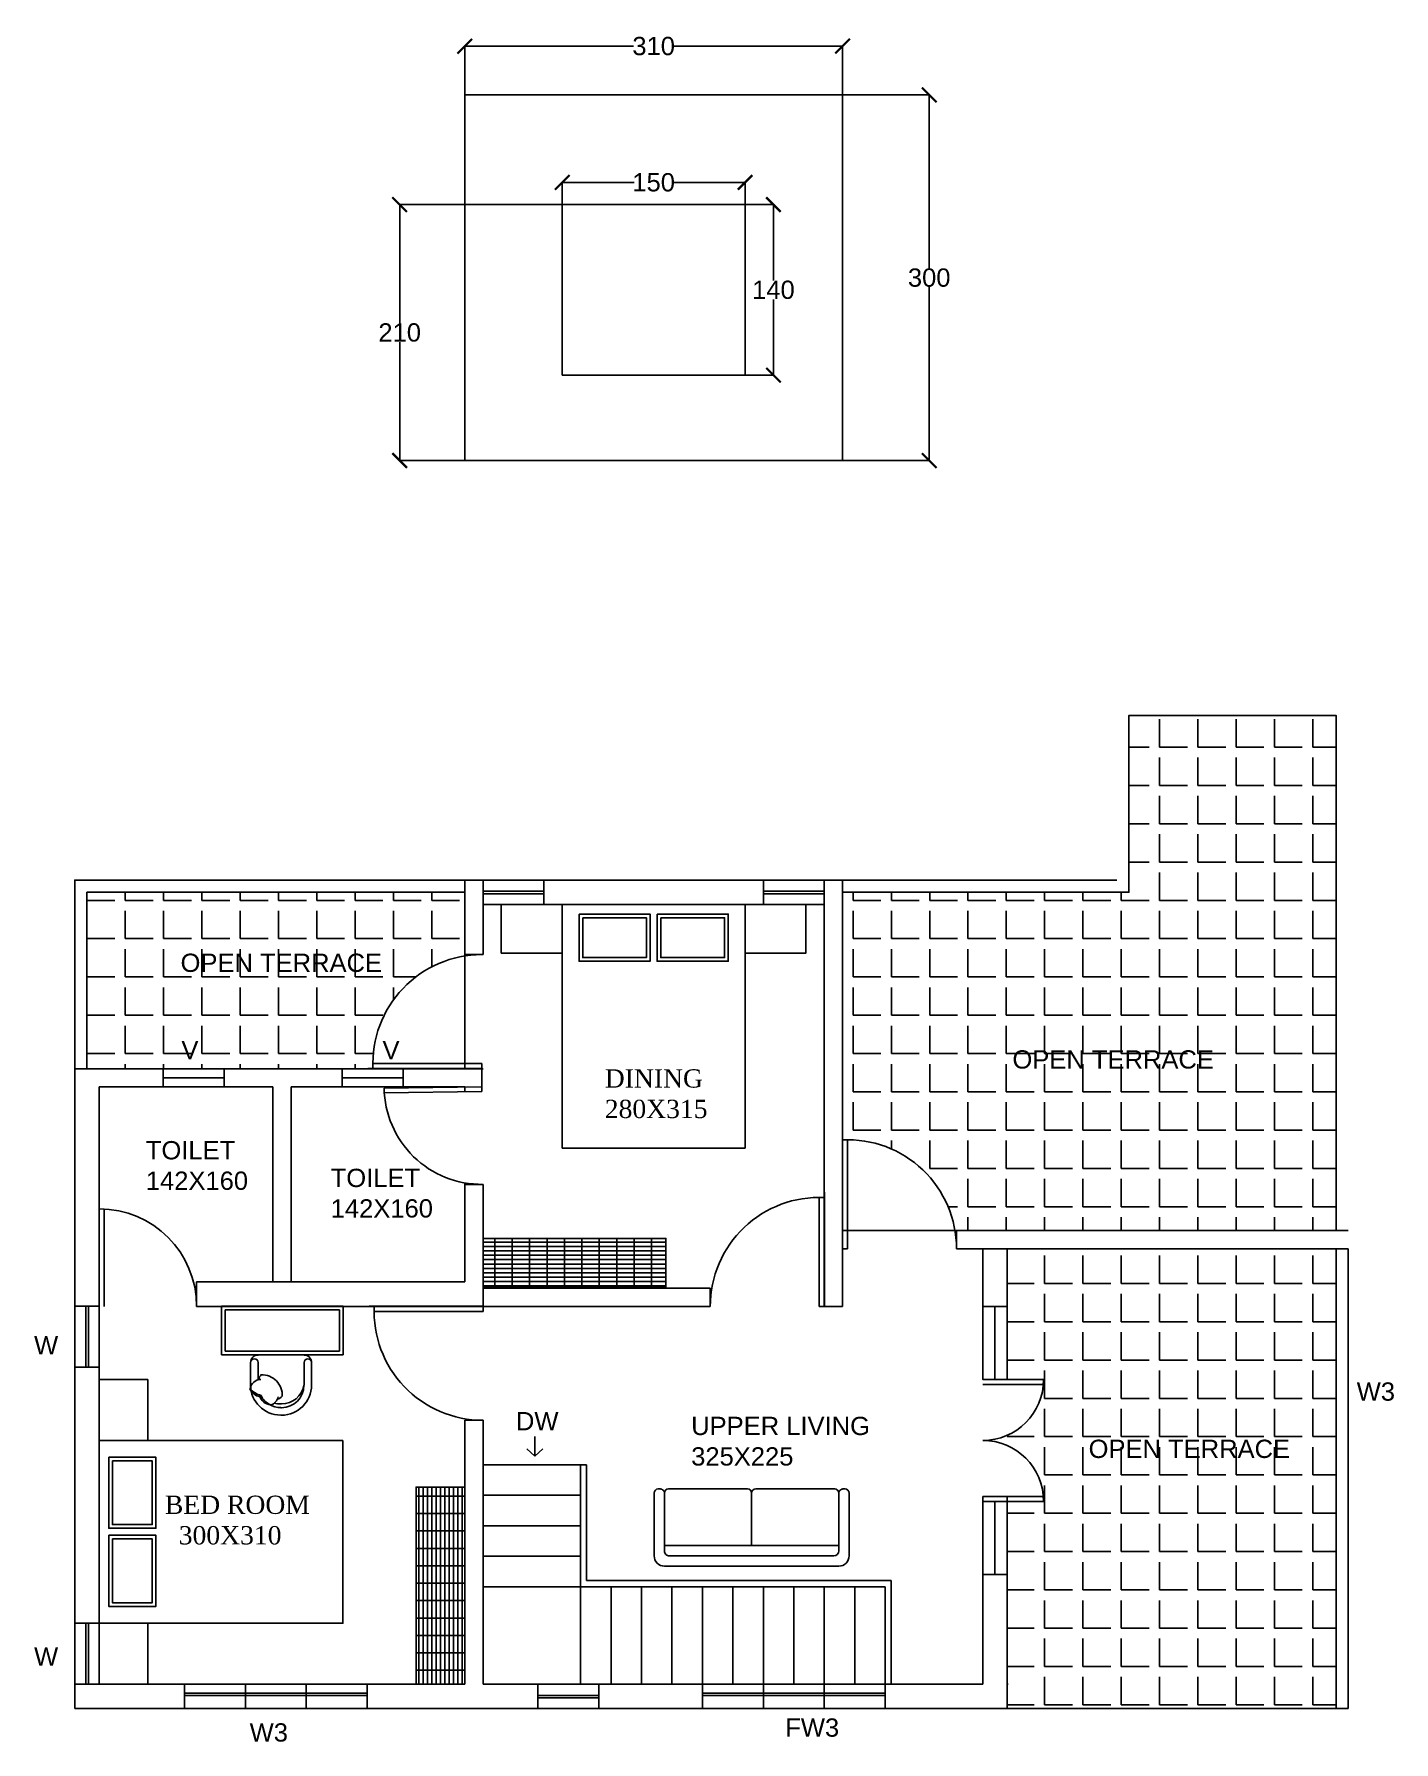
# Model space of a CAD drawing. Header units: centimetres. Extents: x -992 to 575039, y -1394 to 978780.
# Drawn here: x -992 to 123, y -639 to 763 of the extents above; entities that cross this region are included whole.
import ezdxf

# ---------------------------------------------------------------- set-up
doc = ezdxf.new("R2010")
doc.units = ezdxf.units.CM
for name, color, linetype in [('DIMENSIONS', 7, 'Continuous'), ('DOOR', 251, 'Continuous'), ('Fur', 161, 'Continuous'), ('FURNITUE', 1, 'Continuous'), ('Hatch', 7, 'Continuous'), ('ventilation', 1, 'Continuous'), ('wall', 7, 'Continuous'), ('WINDOW', 1, 'Continuous')]:
    doc.layers.add(name, color=color, linetype=linetype)
doc.styles.get("Standard").update_dxf_attribs({"font": 'arial.ttf'})
doc.dimstyles.new('Jeeva', dxfattribs={"dimtxt": 15, "dimasz": 12, "dimexe": 0.18, "dimexo": 0.0625, "dimgap": 0.09, "dimtad": 0, "dimtih": 1, "dimtoh": 1, "dimdec": 0, "dimzin": 0, "dimdsep": 46, "dimtxsty": 'Standard', "dimblk": 'ARCHTICK', "dimcen": 0.091, "dimadec": 0, "dimazin": 0, "dimtfac": 1, "dimtdec": 0, "dimtofl": 0, "dimtmove": 0, "dimatfit": 3, "dimfxl": 1, "dimtolj": 1, "dimtzin": 0, "dimarcsym": 0})
pattern_1 = [(0, (-9435.806, -105.248), (0, 31.4325), [22.86, -8.5725]), (90, (-9435.806, -105.248), (-31.4325, 2e-15), [22.86, -8.5725])]

msp = doc.modelspace()

# ---------------------------------------------------------------- texts
at = {"layer": 'DIMENSIONS', "char_height": 15}
for s, width, insert, attachment_point in [('OPEN TERRACE', 581.157, (-872.2, 8.2), 1), ('V', 90.668, (-871.5, -63.5), 1), ('V', 90.668, (-706.5, -63.5), 1), ('OPEN TERRACE', 581.157, (-189.6, -71.1), 1), ('{\\fTimes New Roman|b0|i0|c0|p18;DINING\\P280X315}', 581.157, (-524.1, -86.7), 1), ('TOILET\\P142X160', 581.157, (-900.7, -145.6), 1), ('TOILET\\P142X160', 581.157, (-749, -168.3), 1), ('W', 90.668, (-992.4, -305.6), 1), ('W3', 90.668, (92.9, -343.6), 1), ('DW', 90.668, (-597, -382.9), 7), ('UPPER LIVING\\P325X225', 581.157, (-453.2, -371.8), 1), ('OPEN TERRACE', 581.157, (-127.1, -390.6), 1), ('{\\fTimes New Roman|b0|i0|c0|p18; BED ROOM\\P   300X310}', 581.157, (-890.7, -436.5), 1), ('W', 90.668, (-992.4, -561), 1), ('W3', 90.668, (-815.5, -623.3), 1), ('FW3', 90.668, (-376, -619.3), 1), ('FW3', 90.668, (-376, -619.3), 1)]:
    msp.add_mtext_dynamic_manual_height_columns(s, width=width, gutter_width=1, heights=[0], dxfattribs=dict(at, insert=insert, attachment_point=attachment_point))

# ---------------------------------------------------------------- blocks, each defined once
blk = doc.blocks.new('D1')
at = {"layer": 'DOOR'}
for p, q in [((490.1, 792.9), (490.1, 702.9)), ((490.1, 792.9), (494.1, 792.9)), ((494.1, 792.9), (494.1, 706.9))]:
    blk.add_line(p, q, dxfattribs=at)
blk.add_arc((494.1, 792.9), 86, 267.3341, 360, dxfattribs=at)
blk = doc.blocks.new('W3 (23)')
at = {"layer": 'WINDOW'}
for p, q in [((2912.7, 1009.2), (2762.7, 1009.2)), ((2762.7, 1009.2), (2762.7, 989.2)), ((2812.7, 1009.2), (2812.7, 989.2)), ((2862.7, 1009.2), (2862.7, 989.2)), ((2912.7, 989.2), (2912.7, 1009.2)), ((2762.7, 1001.7), (2912.7, 1001.7)), ((2762.7, 999.7), (2912.7, 999.7)), ((2762.7, 989.2), (2912.7, 989.2))]:
    blk.add_line(p, q, dxfattribs=at)
blk = doc.blocks.new('VENTILATION')
at = {"layer": 'ventilation'}
for p, q in [((6985.9, 4548.4), (6935.9, 4548.4)), ((6935.9, 4548.4), (6935.9, 4528.4)), ((6985.9, 4528.4), (6985.9, 4548.4)), ((6985.9, 4539.2), (6935.9, 4539.2)), ((6985.9, 4537.2), (6935.9, 4537.2)), ((6935.9, 4528.4), (6985.9, 4528.4))]:
    blk.add_line(p, q, dxfattribs=at)
blk = doc.blocks.new('YHTR')
for points in [[(7047.3, -2196.9), (7097.3, -2196.9), (7097.3, -2156.9), (7047.3, -2156.9)], [(7097.3, -2356.9), (7247.3, -2356.9), (7247.3, -2156.9), (7097.3, -2156.9)], [(7247.3, -2196.9), (7297.3, -2196.9), (7297.3, -2156.9), (7247.3, -2156.9)]]:
    blk.add_lwpolyline(points, close=True)
at = {"layer": 'Fur'}
for points in [[(7111.1, -2164.8), (7169.4, -2164.8), (7169.4, -2203.5), (7111.1, -2203.5)], [(7114.1, -2167.8), (7166.4, -2167.8), (7166.4, -2200.5), (7114.1, -2200.5)], [(7175.1, -2164.8), (7233.5, -2164.8), (7233.5, -2203.5), (7175.1, -2203.5)], [(7178.1, -2167.8), (7230.5, -2167.8), (7230.5, -2200.5), (7178.1, -2200.5)]]:
    blk.add_lwpolyline(points, close=True, dxfattribs=at)
blk = doc.blocks.new('HDFD')
at = {"layer": 'Hatch', "true_color": 0x636466}
h = blk.add_hatch(dxfattribs=at)
h.set_pattern_fill('GRATE', color=251, scale=4.5)
h.paths.add_polyline_path([(7032.3, -2426.7), (7032.3, -2466.7), (7182.3, -2466.7), (7182.3, -2426.7)])
blk.add_lwpolyline([(7032.3, -2466.7), (7182.3, -2466.7), (7182.3, -2426.7), (7032.3, -2426.7)], close=True)
blk = doc.blocks.new('A$C2DE71A1E')
at = {"layer": 'FURNITUE', "color": 161}
for p, q in [((0, 0), (0.3, 0.3)), ((0.3, 0.3), (0.6, 0.6)), ((49.5, 0.6), (67.8, -17.7)), ((6.1, -6.1), (6.4, -5.8)), ((6.7, -5.5), (6.4, -5.8)), ((47.7, -9.8), (61.7, -23.8)), ((67.8, -29.9), (49.2, -48.6)), ((67.8, -23.8), (67.8, -23.8)), ((18.3, -67.2), (0, -48.9)), ((6.1, -42.8), (24.4, -61.1)), ((49.2, -48.6), (30.6, -67.2)), ((24.4, -67.2), (24.4, -67.2))]:
    blk.add_line(p, q, dxfattribs=at)
at = {"layer": 'FURNITUE'}
for p in [(9.2, -9.2), (9.8, -8.6)]:
    blk.add_line(p, (9.5, -8.9), dxfattribs=at)
at = {"layer": 'FURNITUE', "color": 161}
for centre, major_axis, start_param, end_param in [((25.1, -23.8), (-24.4, 24.4), 4.712389, 6.283185), ((25.1, -23.8), (-18.3, 18.3), -0.519426, 0), ((24.4, -24.4), (-24.4, 24.4), 0, 1.570796), ((24.4, -24.4), (-18.3, 18.3), 0, 1.570796), ((27.1, -27.7), (-18.2, 18.2), -0.0188, 1.408277), ((64.8, -20.8), (-3.06, 3.06), 3.141593, 4.712389), ((61.7, -23.8), (6.11, 6.11), 4.712389, 6.283185), ((64.8, -20.8), (3.06, 3.06), 3.141593, 4.712389), ((21.4, -64.2), (3.06, 3.06), 3.141593, 4.712389), ((24.4, -61.1), (-6.11, 6.11), 1.570796, 3.141593), ((21.4, -64.2), (-3.06, 3.06), 3.141593, 4.712389)]:
    blk.add_ellipse(centre, major_axis=major_axis, ratio=1, start_param=start_param, end_param=end_param, dxfattribs=at)
at = {"layer": 'FURNITUE', "color": 1}
for centre, major_axis, start_param, end_param in [((26.8, -5.4), (-7.97, 7.97), 0.246203, 1.435219), ((26.7, -10.9), (-10.4, 10.4), -1.269354, -0.079119), ((25.1, -17), (-13.5, 13.5), -1.194359, -0.353593), ((41.3, -10), (-10.8, 10.8), -1.16387, -0.18568), ((45.9, -21.1), (17.9, 17.9), 0.745897, 1.332574), ((36.3, -3.4), (-9.21, 9.21), 3.177672, 4.548453), ((28.7, -16.2), (9.88, 9.88), 1.86365, 2.347371), ((32.2, 0.4), (-17, 17), 1.540864, 3.151697), ((39.6, -16.7), (6.92, 6.92), 5.517188, 6.1734)]:
    blk.add_ellipse(centre, major_axis=major_axis, ratio=1, start_param=start_param, end_param=end_param, dxfattribs=at)
at = {"layer": 'FURNITUE'}
blk.add_ellipse((28.3, -26.4), major_axis=(18.2, 18.2), ratio=1, start_param=1.300564, end_param=1.589597, dxfattribs=at)
blk = doc.blocks.new('TABLE')
at = {"layer": 'Fur'}
for p, q in [((6790.4, -175.9), (6890.4, -175.9)), ((6790.4, -215.9), (6790.4, -175.9)), ((6793.4, -178.9), (6887.4, -178.9)), ((6793.4, -212.9), (6793.4, -178.9)), ((6887.4, -178.9), (6887.4, -212.9)), ((6890.4, -175.9), (6890.4, -215.9)), ((6890.4, -215.9), (6790.4, -215.9)), ((6887.4, -212.9), (6793.4, -212.9))]:
    blk.add_line(p, q, dxfattribs=at)
at = {"layer": 'FURNITUE', "color": 0, "xscale": 0.714285714236594, "yscale": 0.714285714236594, "zscale": 0.714285714236594, "rotation": 135.0000000031137}
blk.add_blockref('A$C2DE71A1E', (6839.7, -265.3), dxfattribs=at)
blk = doc.blocks.new('A$C69D12F64')
at = {"layer": 'FURNITUE', "color": 161}
for p, q in [((-75, 90.7), (-75, 88.7)), ((-10, 94.7), (-71, 94.7)), ((-15, 84.7), (-71, 84.7)), ((-20, 84.7), (-20, -84.7)), ((0, 84.7), (0, -84.7)), ((-75, 4), (-75, 80.7)), ((-10, 79.7), (-10, -79.7)), ((-20, 0), (-71, 0)), ((-75, -80.7), (-75, -4)), ((-75, -90.7), (-75, -88.7)), ((-15, -84.7), (-71, -84.7)), ((-10, -94.7), (-71, -94.7))]:
    blk.add_line(p, q, dxfattribs=at)
for centre, radius, start, end in [((-71, 90.7), 4, 90, 180), ((-71, 88.7), 4, 180, 270.0006), ((-71, 80.7), 4, 90, 180), ((-15, 79.7), 5, 0, 90), ((-10, 84.7), 10, 0, 90), ((-71, 4), 4, 180, 270), ((-71, -4), 4, 90, 180), ((-71, -80.7), 4, 180, 270), ((-15, -79.7), 5, 270, 0), ((-71, -88.7), 4, 89.9994, 180), ((-71, -90.7), 4, 180, 270), ((-10, -84.7), 10, 270, 0)]:
    blk.add_arc(centre, radius, start, end, dxfattribs=at)
blk = doc.blocks.new('_ArchTick')
at = {"color": 0, "linetype": 'ByBlock', "const_width": 0.15}
blk.add_lwpolyline([(-0.5, -0.5), (0.5, 0.5)], dxfattribs=at)
blk = doc.blocks.new('*D222')
at = {"color": 0, "lineweight": -2, "transparency": 16777216}
for p, q in [((-328.9, 712.8), (-257.7, 712.8)), ((-257.9, 712.8), (-257.9, 570.5)), ((-257.9, 412.8), (-257.9, 555)), ((-328.9, 412.8), (-257.7, 412.8))]:
    blk.add_line(p, q, dxfattribs=at)
at = {"layer": 'Defpoints', "color": 0, "transparency": 16777216}
for p in [(-329, 712.8), (-329, 412.8), (-257.9, 412.8)]:
    blk.add_point(p, dxfattribs=at)
at = {"color": 0, "lineweight": -2, "transparency": 16777216, "xscale": 12, "yscale": 12, "zscale": 12}
for p, rotation in [((-257.9, 712.8), 90), ((-257.9, 412.8), 270)]:
    blk.add_blockref('_ArchTick', p, dxfattribs=dict(at, rotation=rotation))
at = {"color": 0, "transparency": 16777216, "insert": (-257.9, 562.8), "char_height": 15, "attachment_point": 5}
blk.add_mtext('\\A1;300', dxfattribs=at)
blk = doc.blocks.new('*D223')
at = {"color": 0, "lineweight": -2, "transparency": 16777216}
for p, q in [((-408.9, 622.8), (-385.5, 622.8)), ((-385.7, 622.8), (-385.7, 560.5)), ((-385.7, 482.8), (-385.7, 545)), ((-408.9, 482.8), (-385.5, 482.8))]:
    blk.add_line(p, q, dxfattribs=at)
at = {"layer": 'Defpoints', "color": 0, "transparency": 16777216}
for p in [(-409, 622.8), (-409, 482.8), (-385.7, 482.8)]:
    blk.add_point(p, dxfattribs=at)
at = {"color": 0, "lineweight": -2, "transparency": 16777216, "xscale": 12, "yscale": 12, "zscale": 12}
for p, rotation in [((-385.7, 622.8), 90), ((-385.7, 482.8), 270)]:
    blk.add_blockref('_ArchTick', p, dxfattribs=dict(at, rotation=rotation))
at = {"color": 0, "transparency": 16777216, "insert": (-385.7, 552.8), "char_height": 15, "attachment_point": 5}
blk.add_mtext('\\A1;140', dxfattribs=at)
blk = doc.blocks.new('*D224')
at = {"color": 0, "lineweight": -2, "transparency": 16777216}
for p, q in [((-559, 622.9), (-559, 641.2)), ((-559, 641), (-499.9, 641)), ((-409, 641), (-468.1, 641)), ((-409, 622.9), (-409, 641.2))]:
    blk.add_line(p, q, dxfattribs=at)
at = {"layer": 'Defpoints', "color": 0, "transparency": 16777216}
for p in [(-409, 641), (-559, 622.8), (-409, 622.8)]:
    blk.add_point(p, dxfattribs=at)
at = {"color": 0, "lineweight": -2, "transparency": 16777216, "xscale": 12, "yscale": 12, "zscale": 12, "rotation": 180}
blk.add_blockref('_ArchTick', (-559, 641), dxfattribs=at)
at = {"color": 0, "lineweight": -2, "transparency": 16777216, "xscale": 12, "yscale": 12, "zscale": 12}
blk.add_blockref('_ArchTick', (-409, 641), dxfattribs=at)
at = {"color": 0, "transparency": 16777216, "insert": (-484, 641), "char_height": 15, "attachment_point": 5}
blk.add_mtext('\\A1;150', dxfattribs=at)
blk = doc.blocks.new('*D225')
at = {"color": 0, "lineweight": -2, "transparency": 16777216}
for p, q in [((-559.1, 622.8), (-692.6, 622.8)), ((-692.4, 622.8), (-692.4, 525.5)), ((-692.4, 412.8), (-692.4, 510)), ((-559.1, 412.8), (-692.6, 412.8))]:
    blk.add_line(p, q, dxfattribs=at)
at = {"layer": 'Defpoints', "color": 0, "transparency": 16777216}
for p in [(-559, 622.8), (-692.4, 412.8), (-559, 412.8)]:
    blk.add_point(p, dxfattribs=at)
at = {"color": 0, "lineweight": -2, "transparency": 16777216, "xscale": 12, "yscale": 12, "zscale": 12}
for p, rotation in [((-692.4, 622.8), 90), ((-692.4, 412.8), 270)]:
    blk.add_blockref('_ArchTick', p, dxfattribs=dict(at, rotation=rotation))
at = {"color": 0, "transparency": 16777216, "insert": (-692.4, 517.8), "char_height": 15, "attachment_point": 5}
blk.add_mtext('\\A1;210', dxfattribs=at)
blk = doc.blocks.new('*D226')
at = {"color": 0, "lineweight": -2, "transparency": 16777216}
for p, q in [((-639, 712.9), (-639, 753)), ((-639, 752.8), (-500.6, 752.8)), ((-329, 752.8), (-467.4, 752.8)), ((-329, 712.9), (-329, 753))]:
    blk.add_line(p, q, dxfattribs=at)
at = {"layer": 'Defpoints', "color": 0, "transparency": 16777216}
for p in [(-329, 752.8), (-639, 712.8), (-329, 712.8)]:
    blk.add_point(p, dxfattribs=at)
at = {"color": 0, "lineweight": -2, "transparency": 16777216, "xscale": 12, "yscale": 12, "zscale": 12, "rotation": 180}
blk.add_blockref('_ArchTick', (-639, 752.8), dxfattribs=at)
at = {"color": 0, "lineweight": -2, "transparency": 16777216, "xscale": 12, "yscale": 12, "zscale": 12}
blk.add_blockref('_ArchTick', (-329, 752.8), dxfattribs=at)
at = {"color": 0, "transparency": 16777216, "insert": (-484, 752.8), "char_height": 15, "attachment_point": 5}
blk.add_mtext('\\A1;310', dxfattribs=at)

# ---------------------------------------------------------------- dimensions: what is measured, and where the dimension line sits
for base, p1, p2, picture, middle in [((-329, 752.8), (-639, 712.8), (-329, 712.8), '*D226', (-484, 752.8)), ((-409, 641), (-559, 622.8), (-409, 622.8), '*D224', (-484, 641))]:
    dim = msp.add_linear_dim(base=base, p1=p1, p2=p2, dimstyle='Jeeva')
    dim.commit()
    dim.dimension.update_dxf_attribs({"geometry": picture, "text_midpoint": middle})
for base, p1, p2, picture, middle in [((-257.9, 412.8), (-329, 712.8), (-329, 412.8), '*D222', (-257.9, 562.8)), ((-692.4, 412.8), (-559, 622.8), (-559, 412.8), '*D225', (-692.4, 517.8)), ((-385.7, 482.8), (-409, 622.8), (-409, 482.8), '*D223', (-385.7, 552.8))]:
    dim = msp.add_linear_dim(base=base, p1=p1, p2=p2, angle=90, dimstyle='Jeeva')
    dim.commit()
    dim.dimension.update_dxf_attribs({"geometry": picture, "text_midpoint": middle})

# ---------------------------------------------------------------- hatches: boundary and pattern name
at = {"layer": 'Hatch', "true_color": 0x636466}
h = msp.add_hatch(dxfattribs=at)
h.set_pattern_fill('ANGLE', color=251, scale=4.5)
h.set_pattern_definition(pattern_1)
h.paths.add_polyline_path([(76, 203.6), (-94, 203.6), (-94, 58.6), (-329, 58.6), (-329, -144.6, -0.378897), (-236.7, -218.9), (-235.4, -218.9), (-214, -218.9), (76, -218.9)])
h.paths.add_polyline_path([(76, -233.9), (-194, -233.9), (-194, -312.5), (-194, -341.2), (-164, -341.2, -0.298217), (-194, -387), (-194, -395.4, -0.298217), (-164, -441.2), (-194, -441.2), (-194, -501.2), (-194, -611.2), (76, -611.2)])
h.paths.add_polyline_path([(-194.4, -94.5), (-21.5, -94.5), (-21.5, -63.6), (-194.4, -63.6)], flags=24)
h.paths.add_polyline_path([(-131.9, -414.1), (40.9, -414.1), (40.9, -383.1), (-131.9, -383.1)], flags=24)
h = msp.add_hatch(dxfattribs=at)
h.set_pattern_fill('ANGLE', color=251, scale=4.5)
h.set_pattern_definition(pattern_1)
h.paths.add_polyline_path([(-639, 6.3), (-639, 7.4), (-639, 48.6), (-639, 58.6), (-949, 58.6), (-949, -86.2), (-714.3, -86.2, -0.382187)])
h.paths.add_polyline_path([(-876.9, -15.3), (-704.1, -15.3), (-704.1, 15.6), (-876.9, 15.6)], flags=24)
h.paths.add_polyline_path([(-875.4, -86.7), (-853.9, -86.7), (-853.9, -55.8), (-875.4, -55.8)], flags=9)
h = msp.add_hatch(dxfattribs=at)
h.set_pattern_fill('GRATE', color=251, scale=4.5, angle=90)
h.set_pattern_definition([(90, (-3105.6714, -7623.519), (-3.571875, -8e-16), []), (180, (-3105.671, -7623.519), (2e-15, -14.2875), [])])
h.paths.add_polyline_path([(-679, -591.2), (-639, -591.2), (-639, -429.5), (-679, -429.5)])

# ---------------------------------------------------------------- linework, layer by layer
for p, q in [((-329, 712.8), (-639, 712.8)), ((-639, 712.8), (-639, 412.8)), ((-329, 412.8), (-329, 712.8)), ((-559, 622.8), (-409, 622.8)), ((-559, 622.8), (-559, 482.8)), ((-409, 622.8), (-409, 482.8)), ((-559, 482.8), (-409, 482.8)), ((-639, 412.8), (-329, 412.8)), ((-959, -261.2), (-959, 68.6)), ((-639, 48.6), (-639, 68.6)), ((-639, 7.4), (-624, 7.4)), ((-639, 7.4), (-639, -86.2)), ((-639, -86.2), (-959, -86.2)), ((-639, -86.2), (-624, -86.2)), ((-625, -105), (-625, -86.2)), ((-939, -261.2), (-939, -101.2)), ((-796.5, -101.2), (-939, -101.2)), ((-796.5, -261.2), (-796.5, -101.2)), ((-781.5, -261.2), (-781.5, -101.2)), ((-639, -101.2), (-781.5, -101.2)), ((-624, -181.2), (-639, -181.2)), ((-235.4, -218.9), (-329, -218.9)), ((-235.4, -233.9), (-235.4, -218.9)), ((-214, -218.9), (-235.4, -218.9)), ((-235.4, -233.9), (-214, -233.9)), ((-214, -233.9), (-194, -233.9)), ((-939, -261.2), (-939, -281.2)), ((-859, -261.2), (-859, -281.2)), ((-624, -261.2), (-624, -281.2)), ((-437.6, -266.2), (-437.6, -281.2)), ((-344, -261.2), (-344, -281.2)), ((-214, -281.2), (-194, -281.2)), ((-214, -341.2), (-194, -341.2)), ((-639, -381.2), (-639, -374.7)), ((-624, -374.7), (-639, -374.7)), ((-624, -381.2), (-624, -374.7)), ((-581.6, -404.2), (-588.2, -398.2)), ((-581.6, -404.2), (-575, -398.2)), ((-214, -441.2), (-194, -441.2)), ((-214, -501.2), (-194, -501.2))]:
    msp.add_line(p, q)
for points in [[(-639, 712.8), (-329, 712.8), (-329, 412.8), (-639, 412.8)], [(-639, -591.2), (-639, -429.5), (-679, -429.5), (-679, -591.2)]]:
    msp.add_lwpolyline(points, close=True)
for points in [[(-329, 58.6), (-94, 58.6), (-94, 203.6), (76, 203.6), (76, -218.9)], [(-959, -86.2), (-959, 68.6), (-639, 68.6)], [(-949, -86.2), (-949, 58.6), (-639, 58.6)], [(76, -611.2), (76, -233.9)], [(86, -611.2), (86, -233.9)]]:
    msp.add_lwpolyline(points)
at = {"layer": 'DIMENSIONS'}
for p, q in [((-959, -611.2), (-959, 68.6)), ((-959, 68.6), (-437.6, 68.6)), ((-438.1, 68.6), (-437.1, 68.6)), ((-438.1, 68.6), (-344, 68.6)), ((-344, 68.6), (-104, 68.6)), ((-329, -281.2), (-329, 68.6)), ((-639, 7.4), (-639, 48.6)), ((-624, 7.4), (-624, 48.6)), ((-624, 48.6), (-344, 48.6)), ((-344, -261.2), (-344, 48.6)), ((-639, -105.2), (-639, -101.2)), ((-639, -261.2), (-639, -179.9)), ((-624, -261.2), (-624, -181.1)), ((-214, -218.9), (86, -218.9)), ((-214, -312.5), (-214, -233.9)), ((-214, -312.5), (-214, -233.9)), ((-194, -312.5), (-194, -233.9)), ((-194, -233.9), (86, -233.9)), ((-194, -312.5), (-194, -233.9)), ((-639, -261.2), (-859, -261.2)), ((-437.6, -266.2), (-624, -266.2)), ((-939, -591.2), (-939, -281.2)), ((-437.6, -281.2), (-859, -281.2)), ((-329, -281.2), (-344, -281.2)), ((-639, -591.2), (-639, -374.7)), ((-624, -591.2), (-624, -374.7)), ((-639, -396.2), (-639, -381.2)), ((-544, -411.2), (-624, -411.2)), ((-544, -591.2), (-544, -411.2)), ((-539, -506.2), (-539, -411.2)), ((-544, -436.2), (-624, -436.2)), ((-214, -591.2), (-214, -437.2)), ((-194, -611.2), (-194, -437.2)), ((-544, -461.2), (-624, -461.2)), ((-544, -486.2), (-624, -486.2)), ((-294, -511.2), (-624, -511.2)), ((-289, -506.2), (-539, -506.2)), ((-639, -591.2), (-939, -591.2)), ((-214, -591.2), (-624, -591.2)), ((-193, -591.2), (-194, -591.2)), ((86, -611.2), (-959, -611.2))]:
    msp.add_line(p, q, dxfattribs=at)
at = {"layer": 'DOOR'}
for p, q in [((-625.1, -101), (-705.1, -102.1)), ((-705, -106.1), (-625, -105)), ((-939, -281.2), (-939, -201.2)), ((-935, -201.2), (-935, -281.2)), ((-214, -341.2), (-164, -341.2)), ((-214, -345.2), (-164, -345.2)), ((-214, -437.2), (-164, -437.2)), ((-214, -441.2), (-214, -437.2)), ((-214, -441.2), (-164, -441.2))]:
    msp.add_line(p, q, dxfattribs=at)
for centre, radius, start, end in [((-625.1, -101), 80.1, 180.7635, 270.7635), ((-939, -281.2), 80, 0, 90), ((-214, -341.2), 50, 270, 0), ((-214, -441.2), 50, 0, 90)]:
    msp.add_arc(centre, radius, start, end, dxfattribs=at)
at = {"layer": 'ventilation'}
for p, q in [((-836.5, -86.2), (-886.5, -86.2)), ((-886.5, -86.2), (-886.5, -101.2)), ((-836.5, -101.2), (-836.5, -86.2)), ((-689.6, -86.2), (-739.6, -86.2)), ((-739.6, -86.2), (-739.6, -101.2)), ((-689.6, -101.2), (-689.6, -86.2)), ((-886.5, -101.2), (-836.5, -101.2)), ((-739.6, -101.2), (-689.6, -101.2))]:
    msp.add_line(p, q, dxfattribs=at)
at = {"layer": 'wall', "color": 0}
for p, q in [((-581.6, -388), (-581.6, -404.2)), ((-544, -411.2), (-539, -411.2)), ((-519, -511.2), (-519, -591.2)), ((-494, -511.2), (-494, -591.2)), ((-469, -511.2), (-469, -591.2)), ((-444, -511.2), (-444, -591.2)), ((-419, -511.2), (-419, -591.2)), ((-394, -511.2), (-394, -591.2)), ((-369, -511.2), (-369, -591.2)), ((-344, -511.2), (-344, -591.2)), ((-319, -511.2), (-319, -591.2)), ((-294, -511.2), (-294, -591.2)), ((-289, -506.2), (-289, -591.2))]:
    msp.add_line(p, q, dxfattribs=at)
at = {"layer": 'WINDOW'}
for p, q in [((-886.5, -93.7), (-836.5, -93.7)), ((-739.6, -93.7), (-689.6, -93.7)), ((-204, -341.2), (-204, -281.2)), ((-204, -501.2), (-204, -441.2))]:
    msp.add_line(p, q, dxfattribs=at)
for points in [[(-214, -281.2), (-194, -281.2), (-194, -341.2), (-214, -341.2)], [(-214, -441.2), (-194, -441.2), (-194, -501.2), (-214, -501.2)]]:
    msp.add_lwpolyline(points, close=True, dxfattribs=at)

# ---------------------------------------------------------------- block references
at = {"layer": 'DIMENSIONS'}
for name, p in [('VENTILATION', (-7559.9, -4479.8)), ('VENTILATION', (-7329.9, -4479.8)), ('W3 (23)', (-3631.7, -1600.3)), ('VENTILATION', (-7514.9, -5139.6)), ('W3 (23)', (-3206.7, -1600.3))]:
    msp.add_blockref(name, p, dxfattribs=at)
at = {"layer": 'DIMENSIONS', "yscale": 1.039461524976849, "zscale": 1.039461524976849}
for p, xscale, rotation in [((-1449.2, -595.6), -1.039461524976849, 269.9999999999891), ((-838.5, 590.3), -1.039461524976849, 180), ((165.5, 543), 1.039461524976849, 180), ((-1448.2, 228.3), 1.039461524976849, 269.9999999999891)]:
    msp.add_blockref('D1', p, dxfattribs=dict(at, xscale=xscale, rotation=rotation))
at = {"layer": 'DIMENSIONS', "rotation": 90}
for p in [(3589.4, -7267), (3589.4, -7527)]:
    msp.add_blockref('VENTILATION', p, dxfattribs=at)
at = {"layer": 'Fur'}
for name, p in [('YHTR', (-7656.3, 2205.5)), ('TABLE', (-7629.1, -105.2))]:
    msp.add_blockref(name, p, dxfattribs=at)
at = {"layer": 'Fur', "xscale": -1, "rotation": 90}
msp.add_blockref('YHTR', (-3095.9, 6706.1), dxfattribs=at)
at = {"layer": 'Hatch'}
msp.add_blockref('HDFD', (-7656.3, 2201.2), dxfattribs=at)
at = {"layer": 'wall', "xscale": -0.8447826157958178, "yscale": 0.8447826157958178, "zscale": 0.8447826157958178, "rotation": 90.0000000000012}
msp.add_blockref('A$C69D12F64', (-403.6, -494.4), dxfattribs=at)

msp.set_redraw_order([(e.dxf.handle, doc.entitydb.next_handle()) for e in msp.query("TEXT MTEXT ATTDEF DIMENSION ARC_DIMENSION")])  # texts and dimensions are drawn at this point

doc.saveas('drawing.dxf')
